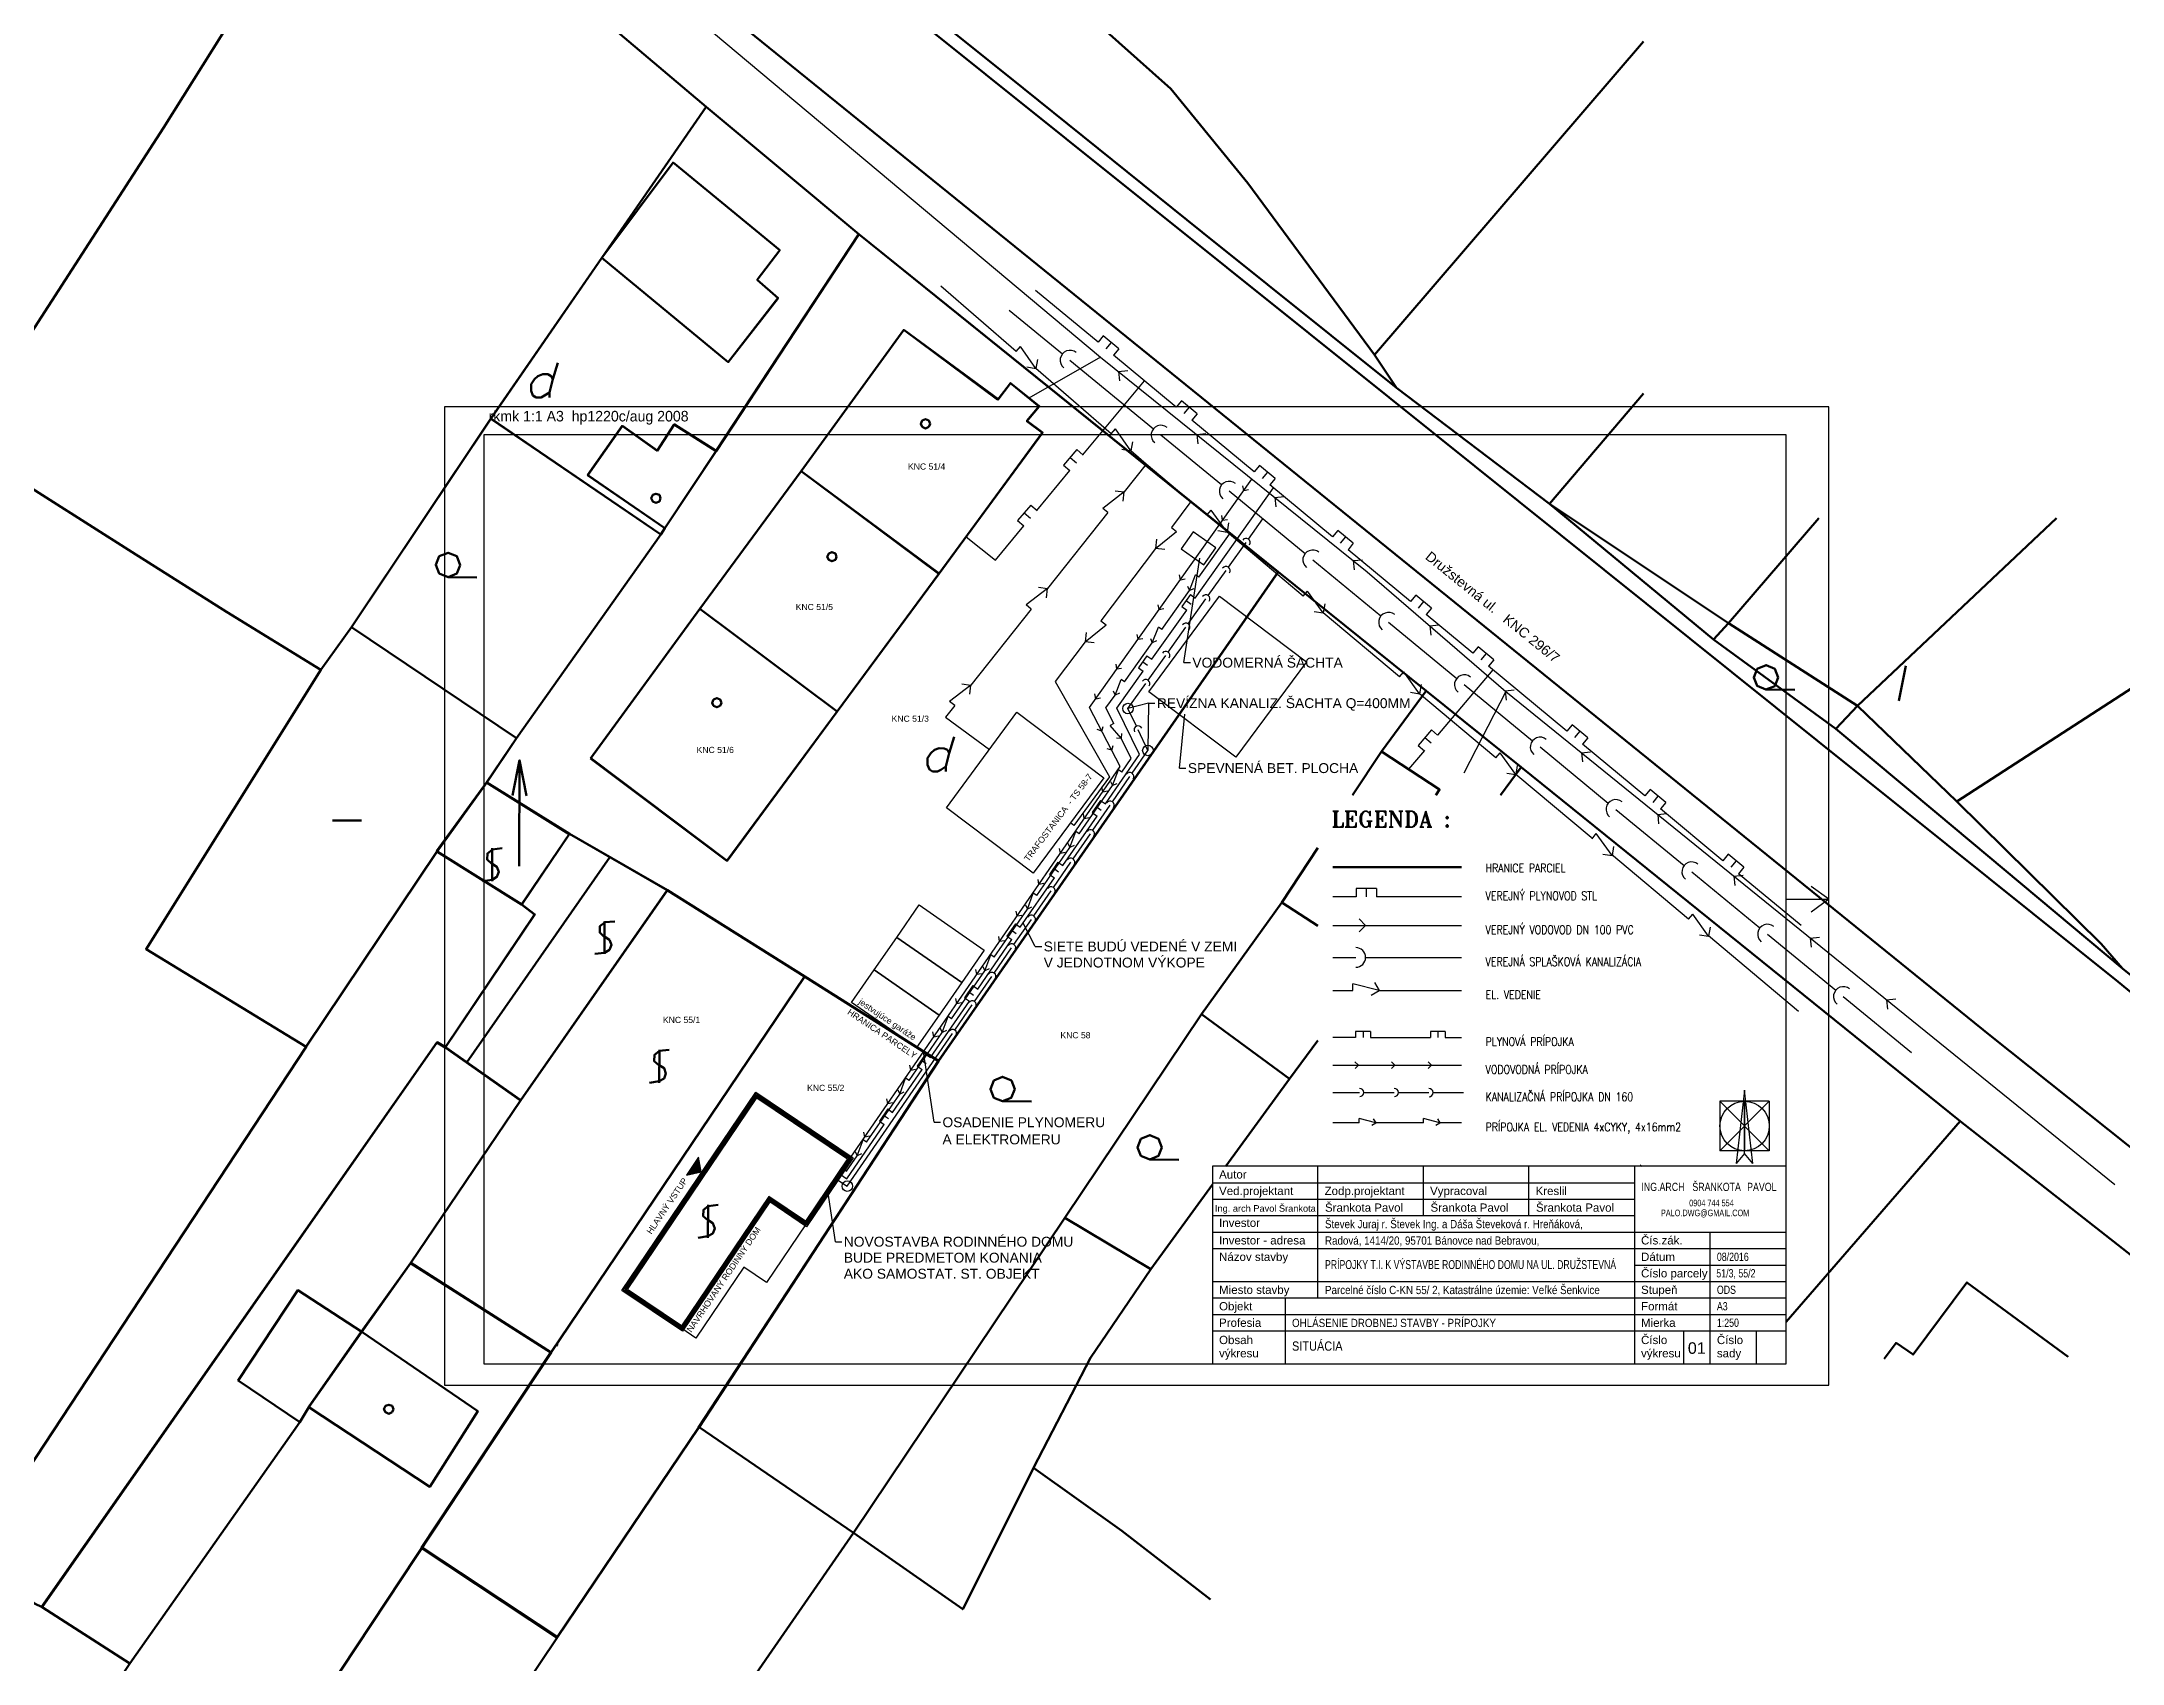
# Model space of a CAD drawing. Header units: millimetres. Extents: x 462666 to 1244237, y 2328025 to 3795663.
# Drawn here: x 992752 to 1150545, y 2376287 to 2499333 of the extents above; entities that cross this region are included whole.
import ezdxf
from ezdxf.enums import TextEntityAlignment as Align
from ezdxf.lldxf.tags import DXFTag

# ---------------------------------------------------------------- set-up
doc = ezdxf.new("R2010")
doc.units = ezdxf.units.MM
for name, color, linetype in [('LEGENDA', 3, 'Continuous'), ('MUR-POH', 64, 'Continuous'), ('MUR_POH', 64, 'Continuous'), ('MUR_REZ', 3, 'Continuous'), ('PLO_LIN', 6, 'Continuous'), ('POP', 7, 'Continuous'), ('RAM_100', 160, 'Continuous'), ('ROZPISKA100', 7, 'Continuous'), ('SO10-PRIPOJKA-VODOVOD', 5, 'Continuous'), ('SO11-PRIPOJKA-SPLASK-KANAL', 25, 'Continuous'), ('SO12-PRIPOJKA-PLYN', 11, 'Continuous'), ('SO13-PRIPOJKA-ELEKTRO-NN', 20, 'Continuous'), ('TXT_50_MIESTN', 7, 'Continuous')]:
    doc.layers.add(name, color=color, linetype=linetype)
doc.layers.add('P', color=250, linetype='Continuous', lineweight=100)
doc.styles.add('ARIAL', font='arial.ttf', dxfattribs={"height": 250})
doc.styles.add('ROMANS', font='arial.ttf', dxfattribs={"width": 0.85})
doc.styles.add('ROMANT', font='romant', dxfattribs={"height": 3})
doc.styles.add('TAB', font='SIMPLEX', dxfattribs={"width": 0.8})
tags = doc.linetypes.add('DASHED', pattern=[0.75, 0.5, -0.25]).pattern_tags.tags
tags[6:7] = [DXFTag(74, 4), DXFTag(75, 0), DXFTag(340, '0'), DXFTag(46, 1.0), DXFTag(50, 0.0), DXFTag(44, 0.0), DXFTag(45, 0.0)]
tags[4:5] = [DXFTag(74, 4), DXFTag(75, 0), DXFTag(340, '0'), DXFTag(46, 1.0), DXFTag(50, 0.0), DXFTag(44, 0.0), DXFTag(45, 0.0)]
doc.linetypes.add('GAS_LINE', pattern='A,12.7,-5.08,["GAS",Standard,S=2.54,R=0,X=-2.54,Y=-1.27],-6.35', length=24.13)

msp = doc.modelspace()

# ---------------------------------------------------------------- texts
at = {"layer": 'LEGENDA', "color": 2, "style": 'ROMANT'}
msp.add_text('LEGENDA :', height=1200, dxfattribs=at).set_placement((1090576.9, 2439738.5))
at = {"layer": 'P', "color": 252, "linetype": 'Continuous', "style": 'TAB', "width": 0.8}
msp.add_text('HRANICE PARCIEL', height=650, dxfattribs=at).set_placement((1102257.4, 2436305.2))
at = {"layer": 'PLO_LIN', "color": 6, "linetype": 'Continuous', "ltscale": 250, "style": 'TAB', "width": 0.8}
msp.add_text('VEREJNÝ PLYNOVOD STL', height=650, dxfattribs=at).set_placement((1102257.4, 2434194.2))
at = {"layer": 'PLO_LIN', "color": 3, "linetype": 'Continuous', "ltscale": 250, "style": 'TAB', "width": 0.8}
msp.add_text('PLYNOVÁ PRÍPOJKA', height=650, dxfattribs=at).set_placement((1102257.4, 2423130.2))
at = {"layer": 'ROZPISKA100'}
for s, height, style, p in [('Autor', 625, 'ARIAL', (1082043.2, 2413072)), ('Ing. arch Pavol Šrankota ', 500, 'ROMANS', (1081730.7, 2410555.8)), ('Ved.projektant', 625, 'ARIAL', (1082043.2, 2411822)), ('Zodp.projektant', 625, 'ARIAL', (1090043.2, 2411822)), ('Šrankota Pavol', 625, 'ROMANS', (1090075.6, 2410555.8)), ('Vypracoval', 625, 'ARIAL', (1098043.2, 2411822)), ('Šrankota Pavol', 625, 'ROMANS', (1098075.6, 2410555.8)), ('Kreslil', 625, 'ARIAL', (1106043.2, 2411822)), ('Šrankota Pavol', 625, 'ROMANS', (1106075.6, 2410555.8)), ('Investor', 625, 'ARIAL', (1082043.2, 2409403.7)), ('Investor - adresa', 625, 'ARIAL', (1082043.2, 2408072)), ('Čís.zák.', 625, 'ARIAL', (1114043.2, 2408072)), ('Názov stavby', 625, 'ARIAL', (1082043.2, 2406822)), ('Číslo parcely', 625, 'ARIAL', (1114043.2, 2405572)), ('Dátum', 625, 'ARIAL', (1114043.2, 2406822)), ('Miesto stavby', 625, 'ARIAL', (1082043.2, 2404322)), ('Stupeň', 625, 'ARIAL', (1114043.2, 2404322)), ('Objekt', 625, 'ARIAL', (1082043.2, 2403072)), ('Formát', 625, 'ARIAL', (1114043.2, 2403072)), ('Profesia', 625, 'ARIAL', (1082043.2, 2401822)), ('Mierka', 625, 'ARIAL', (1114043.2, 2401822)), ('výkresu', 625, 'ARIAL', (1082043.2, 2399507.2)), ('Obsah', 625, 'ARIAL', (1082043.2, 2400513.5)), ('výkresu', 625, 'ARIAL', (1114043.2, 2399507.2)), ('Číslo', 625, 'ARIAL', (1114043.2, 2400513.5)), ('01', 875, 'ROMANS', (1117590.2, 2399774)), ('sady', 625, 'ARIAL', (1119793.2, 2399507.2)), ('Číslo', 625, 'ARIAL', (1119793.2, 2400513.5))]:
    msp.add_text(s, height=height, dxfattribs=dict(at, style=style)).set_placement(p)
at = {"layer": 'ROZPISKA100', "style": 'ROMANS'}
for s, height, width, p in [('Števek Juraj r. Števek Ing. a Dáša Števeková r. Hreňáková, ', 625, 0.85, (1090075.6, 2409305.8)), ('Radová, 1414/20, 95701 Bánovce nad Bebravou,', 625, 0.85, (1090075.6, 2408055.8)), ('PRÍPOJKY T.I. K VÝSTAVBE RODINNÉHO DOMU NA UL. DRUŽSTEVNÁ', 675, 0.7, (1090075.6, 2406206.6)), ('Parcelné číslo C-KN 55/ 2, Katastrálne územie:^JVeľké Šenkvice', 625, 0.85, (1090075.6, 2404305.8)), ('OHLÁSENIE DROBNEJ STAVBY - PRÍPOJKY', 625, 0.85, (1087575.6, 2401805.8)), ('SITUÁCIA', 700, 0.85, (1087575.6, 2400013.2))]:
    msp.add_text(s, height=height, dxfattribs=dict(at, width=width)).set_placement(p)
at = {"layer": 'ROZPISKA100', "width": 0.8}
for tag, p, s in [('ING.ARCH', (1114069.8, 2412128), 'KRESLIL'), ('ŠRANKOTA', (1117936.4, 2412128), 'KRESLIL'), ('PAVOL', (1122086.5, 2412128), 'KRESLIL'), ('08/2016', (1119793.2, 2406822), 'DÁTUM'), ('51/3, 55/2', (1119748.8, 2405572), 'ARCH.ČÍSLO'), ('ODS', (1119793.2, 2404322), 'STUPEŇ'), ('A3', (1119793.2, 2403072), 'FORMÁT'), ('1:250', (1119793.2, 2401822), 'MIERKA')]:
    msp.add_attdef(tag, p, s, height=625, dxfattribs=at)
for tag, p in [('0904 744 554', (1119382.3, 2411216.8)), ('PALO.DWG@GMAIL.COM', (1118902, 2410466.3))]:
    msp.add_attdef(tag, text='KRESLIL', height=500, dxfattribs=at).set_placement(p, align=Align.MIDDLE_CENTER)
at = {"layer": 'SO10-PRIPOJKA-VODOVOD', "style": 'TAB', "width": 0.8}
msp.add_text('VEREJNÝ VODOVOD DN 100 PVC', height=650, dxfattribs=at).set_placement((1102257.4, 2431624.8))
at = {"layer": 'SO10-PRIPOJKA-VODOVOD', "color": 3, "style": 'TAB', "width": 0.8}
msp.add_text('VODOVODNÁ PRÍPOJKA', height=650, dxfattribs=at).set_placement((1102257.4, 2421023.4))
at = {"layer": 'SO11-PRIPOJKA-SPLASK-KANAL', "style": 'TAB', "width": 0.8}
msp.add_text('VEREJNÁ SPLAŠKOVÁ KANALIZÁCIA', height=650, dxfattribs=at).set_placement((1102257.4, 2429195.7))
at = {"layer": 'SO11-PRIPOJKA-SPLASK-KANAL', "color": 3, "style": 'TAB', "width": 0.8}
msp.add_text('KANALIZAČNÁ PRÍPOJKA DN 160', height=650, dxfattribs=at).set_placement((1102257.4, 2418944.7))
at = {"layer": 'SO12-PRIPOJKA-PLYN', "style": 'ARIAL'}
for s, p in [('VODOMERNÁ ŠACHTA', (1080017.5, 2451840.1)), ('REVÍZNA KANALIZ. ŠACHTA Q=400MM', (1077323.7, 2448765.6)), ('SPEVNENÁ BET. PLOCHA', (1079673.9, 2443837.7)), ('V JEDNOTNOM VÝKOPE', (1068744, 2429085.6)), ('SIETE BUDÚ VEDENÉ V ZEMI', (1068744, 2430305.7)), ('OSADENIE PLYNOMERU', (1061067.5, 2416968)), ('A ELEKTROMERU', (1061067.5, 2415667.1)), ('NOVOSTAVBA RODINNÉHO DOMU', (1053584.2, 2407905.7)), ('BUDE PREDMETOM KONANIA', (1053584.2, 2406694.6)), ('AKO SAMOSTAT. ST. OBJEKT', (1053584.2, 2405474.5))]:
    msp.add_text(s, height=750, dxfattribs=at).set_placement(p)
at = {"layer": 'SO13-PRIPOJKA-ELEKTRO-NN', "style": 'TAB', "width": 0.8}
msp.add_text('EL. VEDENIE', height=650, dxfattribs=at).set_placement((1102257.4, 2426696.4))
at = {"layer": 'SO13-PRIPOJKA-ELEKTRO-NN', "color": 3, "style": 'TAB', "width": 0.8}
msp.add_text('PRÍPOJKA EL. VEDENIA 4xCYKY, 4x16mm2', height=650, dxfattribs=at).set_placement((1102257.4, 2416655.7))
at = {"layer": 'TXT_50_MIESTN', "style": 'ARIAL'}
for s, p in [('KNC 51/4', (1058452.7, 2466858.5)), ('KNC 51/5', (1049937.9, 2456203.1)), ('KNC 51/3', (1057211.8, 2447728.7)), ('KNC 51/6', (1042424.3, 2445358.7)), ('KNC 55/1', (1039869.1, 2424876.5)), ('KNC 58', (1070011, 2423713.1)), ('KNC 55/2', (1050803, 2419718))]:
    msp.add_text(s, height=466.67, dxfattribs=at).set_placement(p)
for s, height, rotation, p in [('Družstevná ul.   KNC 296/7', 750, 321, (1097622.1, 2460135.3)), ('TRAFOSTANICA  - TS 58-7', 466.667, 53, (1067591.3, 2437083.3)), ('HLAVNÝ VSTUP', 466.667, 56, (1038987.2, 2408806.3)), ('NAVRHOVANÝ RODINNÝ DOM', 466.667, 56, (1042025.4, 2401359.5))]:
    msp.add_text(s, height=height, rotation=rotation, dxfattribs=at).set_placement(p)
at = {"layer": 'TXT_50_MIESTN', "char_height": 466.667, "attachment_point": 5, "rotation": 326, "style": 'ARIAL'}
for s, insert in [('{HRANICA PARCELY}', (1056489.5, 2424056.1)), ('{jestvujúce garáže}', (1056854.6, 2425085.3))]:
    msp.add_mtext(s, dxfattribs=dict(at, insert=insert))

# ---------------------------------------------------------------- blocks, each defined once
blk = doc.blocks.new('Z_RAM_A_3_hp 1220')
at = {"layer": 'POP', "linetype": 'Continuous'}
blk.add_lwpolyline([(-288.5, -408), (-6.5, -408), (-6.5, -13), (-288.5, -13)], close=True, dxfattribs=at)
at = {"layer": 'RAM_100', "linetype": 'Continuous'}
for p, q in [((-147.5, 0), (-151.4, -5.38)), ((-147.5, -13), (-147.5, 0)), ((-147.5, 0), (-143.6, -5.38))]:
    blk.add_line(p, q, dxfattribs=at)
for points in [[(-297, -420), (0, -420), (0, 0), (-297, 0)], [(-288.5, -13), (-288.5, -408), (-6.5, -408), (-6.5, -13)]]:
    blk.add_lwpolyline(points, close=True, dxfattribs=at)
blk.add_text('rkmk 1:1 A3  hp1220c/aug 2008', height=3.2, rotation=90, dxfattribs=at).set_placement((-292.52, -406.58))

# ---------------------------------------------------------------- hatches: boundary and pattern name
at = {"layer": 'MUR-POH'}
msp.add_hatch(color=252, dxfattribs=at).paths.add_polyline_path([(1042771, 2413573), (1042575.9, 2414691.3), (1041661, 2413335)])

# ---------------------------------------------------------------- linework, layer by layer
at = {"layer": 'MUR-POH', "linetype": 'DASHED', "ltscale": 0.01}
for p, q in [((1079377.9, 2452216.3), (1080579.3, 2460145.2)), ((1076684.1, 2449141.8), (1076644.3, 2445555.9)), ((1079034.3, 2444213.9), (1079445, 2448302.6)), ((1068104.4, 2430681.9), (1067179.3, 2432438.5)), ((1060427.9, 2417344.2), (1059621.9, 2422698)), ((1052944.5, 2408281.9), (1052365.5, 2412136.9))]:
    msp.add_line(p, q, dxfattribs=at)
at = {"layer": 'MUR-POH', "ltscale": 0.01}
for p, q in [((1121893, 2419781.2), (1121268, 2414205.7)), ((1122518, 2414205.7), (1121893, 2419781.2)), ((1123768, 2418935.4), (1120018, 2415185.4)), ((1120018, 2418935.4), (1123768, 2415185.4)), ((1120018, 2418935.4), (1120018, 2415185.4)), ((1123768, 2418935.4), (1120018, 2418935.4)), ((1121893, 2418935.4), (1121893, 2415185.4)), ((1121893, 2414978.8), (1121893, 2418935.4)), ((1123768, 2418935.4), (1123768, 2415185.4)), ((1123768, 2415185.4), (1120018, 2415185.4)), ((1121893, 2414978.8), (1121268, 2414205.7)), ((1122518, 2414205.7), (1121893, 2414978.8))]:
    msp.add_line(p, q, dxfattribs=at)
at = {"layer": 'MUR-POH', "linetype": 'DASHED', "ltscale": 0.01, "flags": 128}
for points in [[(1079377.9, 2452216.3), (1079869.3, 2452216.3)], [(1076684.1, 2449141.8), (1075135.3, 2448731.9)], [(1076684.1, 2449141.8), (1077175.5, 2449141.8)], [(1079034.3, 2444213.9), (1079525.7, 2444213.9)], [(1068104.4, 2430681.9), (1068595.9, 2430681.9)], [(1060427.9, 2417344.2), (1060919.3, 2417344.2)], [(1052944.5, 2408281.9), (1053436, 2408281.9)]]:
    msp.add_lwpolyline(points, dxfattribs=at)
at = {"layer": 'MUR-POH', "color": 252, "flags": 128}
msp.add_lwpolyline([(1042575.9, 2414691.3), (1041661, 2413335), (1042771, 2413573)], close=True, dxfattribs=at)
at = {"layer": 'MUR-POH', "color": 252}
msp.add_lwpolyline([(1050719.2, 2409628.7), (1047727.5, 2405193.3), (1046001.7, 2406357.4), (1042370.8, 2400974.4), (1041306.3, 2401692.4), (1047928.9, 2411510.8)], close=True, dxfattribs=at)
at = {"layer": 'MUR-POH', "ltscale": 0.01}
msp.add_circle((1121893, 2417060.4), 1875, dxfattribs=at)
at = {"layer": 'MUR_REZ', "flags": 128}
msp.add_lwpolyline([(1080081.2, 2462133.3), (1079172, 2460853.4), (1080890.7, 2459632.4), (1081799.9, 2460912.3)], close=True, dxfattribs=at)
at = {"layer": 'MUR_REZ'}
for points in [[(1054283.9, 2414643.6), (1050759.9, 2409419.2), (1047969.6, 2411301.3), (1041347, 2401482.9), (1036760.6, 2404576.5), (1046907.2, 2419619.3)], [(1054179.1, 2414623.3), (1050739.6, 2409523.9), (1047949.2, 2411406), (1041326.7, 2401587.7), (1036865.4, 2404596.8), (1046927.5, 2419514.5)], [(1054074.4, 2414602.9), (1050719.2, 2409628.7), (1047928.9, 2411510.8), (1041306.3, 2401692.4), (1036970.1, 2404617.2), (1046947.9, 2419409.8)], [(1053969.6, 2414582.5), (1050698.8, 2409733.4), (1047908.5, 2411615.5), (1041285.9, 2401797.2), (1037074.9, 2404637.5), (1046968.2, 2419305)], [(1053864.9, 2414562.2), (1050678.5, 2409838.2), (1047888.2, 2411720.3), (1041265.6, 2401901.9), (1037179.6, 2404657.9), (1046988.6, 2419200.3)]]:
    msp.add_lwpolyline(points, close=True, dxfattribs=at)
at = {"layer": 'P', "color": 2, "linetype": 'Continuous'}
for p, q in [((1043908, 2468262.4), (1054723.1, 2484713.8)), ((1054723.1, 2484713.8), (1043908, 2468262.4)), ((1086533.6, 2459088.5), (1054723, 2484713.8)), ((1054723, 2484713.8), (1086533.6, 2459088.5)), ((1026807.9, 2470728.5), (1035233.4, 2482931.4)), ((1035233.4, 2482931.4), (1026807.9, 2470728.5)), ((1044808.9, 2475017.7), (1035233.4, 2482931.4)), ((1035233.4, 2482931.4), (1044808.9, 2475017.7)), ((1048590.1, 2479871.1), (1044808.9, 2475017.7)), ((1044808.9, 2475017.7), (1048590.1, 2479871.1)), ((1050345.5, 2466733.4), (1058134.8, 2477457.6)), ((1058134.8, 2477457.6), (1050345.5, 2466733.4)), ((1058134.8, 2477457.6), (1065277.6, 2472166.1)), ((1065277.6, 2472166.1), (1058134.8, 2477457.6)), ((1065277.6, 2472166.1), (1066227.7, 2473421.1)), ((1066227.7, 2473421.1), (1065277.6, 2472166.1)), ((1066227.7, 2473421.1), (1068405, 2471652)), ((1068405, 2471652), (1066227.7, 2473421.1)), ((1068405, 2471652), (1067455.5, 2470545.1)), ((1067455.5, 2470545.1), (1068405, 2471652)), ((1016254.8, 2454905.6), (1026807.9, 2470728.5)), ((1026807.9, 2470728.5), (1016254.8, 2454905.6)), ((1039712.7, 2461929.5), (1026807.9, 2470728.5)), ((1026807.9, 2470728.5), (1039712.7, 2461929.5)), ((1034158.9, 2466436.1), (1036787, 2470183.5)), ((1036787, 2470183.5), (1034158.9, 2466436.1)), ((1036787, 2470183.5), (1039426.6, 2468282.7)), ((1039426.6, 2468282.7), (1036787, 2470183.5)), ((1039426.6, 2468282.7), (1040731.9, 2470276.8)), ((1040731.9, 2470276.8), (1039426.6, 2468282.7)), ((1040731.9, 2470276.8), (1043908, 2468262.4)), ((1043908, 2468262.4), (1040731.9, 2470276.8)), ((1068655.2, 2469650.8), (1060792, 2458945.4)), ((1060792, 2458945.4), (1068655.2, 2469650.8)), ((1067455.5, 2470545.1), (1068655.2, 2469650.8)), ((1068655.2, 2469650.8), (1067455.5, 2470545.1)), ((1040011.3, 2462428.1), (1043908, 2468262.4)), ((1043908, 2468262.4), (1040011.3, 2462428.1)), ((1040011.3, 2462428.1), (1034158.9, 2466436.1)), ((1034158.9, 2466436.1), (1040011.3, 2462428.1)), ((1042668.7, 2456286.5), (1050345.5, 2466733.4)), ((1050345.5, 2466733.4), (1042668.7, 2456286.5)), ((1050345.5, 2466733.4), (1060792, 2458945.4)), ((1060792, 2458945.4), (1050345.5, 2466733.4)), ((1050345.6, 2466733.4), (1060792.1, 2458945.4)), ((1060792.1, 2458945.4), (1050345.6, 2466733.4)), ((1028754, 2446478.8), (1039712.7, 2461929.5)), ((1039712.7, 2461929.5), (1028754, 2446478.8)), ((1039712.7, 2461929.5), (1040011.3, 2462428.1)), ((1040011.3, 2462428.1), (1039712.7, 2461929.5)), ((1060792, 2458945.4), (1053078.1, 2448498.7)), ((1053078.1, 2448498.7), (1060792, 2458945.4)), ((1060754.8, 2421982.3), (1086533.6, 2459088.5)), ((1086533.6, 2459088.5), (1060754.8, 2421982.3)), ((1060754.8, 2421982.2), (1086533.7, 2459088.5)), ((1086533.7, 2459088.5), (1060754.8, 2421982.2)), ((1034376.7, 2444953.4), (1042668.7, 2456286.5)), ((1042668.7, 2456286.5), (1034376.7, 2444953.4)), ((1042668.7, 2456286.5), (1053078.1, 2448498.7)), ((1053078.1, 2448498.7), (1042668.7, 2456286.5)), ((1042668.8, 2456286.4), (1053078.2, 2448498.6)), ((1053078.2, 2448498.6), (1042668.8, 2456286.4)), ((1016254.8, 2454905.6), (1028754, 2446478.8)), ((1028754, 2446478.8), (1016254.8, 2454905.6)), ((1053078.1, 2448498.7), (1044712, 2437165.9)), ((1044712, 2437165.9), (1053078.1, 2448498.7)), ((1026498, 2443118.5), (1028754, 2446478.8)), ((1028754, 2446478.8), (1026498, 2443118.5)), ((1028760.5, 2446474.4), (1026498, 2443118.6)), ((1034376.7, 2444953.4), (1044712, 2437165.9)), ((1026498, 2443118.6), (1022704.9, 2437902.3)), ((1022715.2, 2437894.8), (1026498, 2443118.5)), ((1026498, 2443118.5), (1022715.2, 2437894.8)), ((1032776.7, 2439219.8), (1026498, 2443118.6)), ((1026498, 2443118.6), (1032776.7, 2439219.8)), ((1026498, 2443118.6), (1032769.1, 2439207.6)), ((1012796.3, 2423069.1), (1022715.2, 2437894.8)), ((1022715.2, 2437894.8), (1012796.3, 2423069.1)), ((1029141.4, 2433865.8), (1022715.1, 2437894.9)), ((1022715.1, 2437894.9), (1029141.4, 2433865.8)), ((1029141.4, 2433865.8), (1032776.7, 2439219.8)), ((1032776.7, 2439219.8), (1029141.4, 2433865.8)), ((1032776.7, 2439219.8), (1040202, 2434945.5)), ((1040202, 2434945.5), (1032776.7, 2439219.8)), ((1035852.2, 2437449.4), (1024973.6, 2421856.5)), ((1029074.3, 2418995.6), (1040202, 2434945.5)), ((1040202, 2434945.5), (1029074.3, 2418995.6)), ((1050598.4, 2428398.5), (1040202, 2434945.5)), ((1030138, 2433102.1), (1029141.4, 2433865.8)), ((1029141.4, 2433865.8), (1030138, 2433102.1)), ((1023351.7, 2423021.5), (1030138, 2433102.1)), ((1030138, 2433102.1), (1023351.7, 2423021.5)), ((1031358.4, 2399874), (1050598.4, 2428398.5)), ((1050598.4, 2428398.5), (1031358.4, 2399874)), ((992752.3, 2380566.6), (1022723.7, 2423394.7)), ((1022723.7, 2423394.7), (992752.3, 2380566.6)), ((992752.4, 2380566.5), (1022723.8, 2423394.6)), ((1022723.8, 2423394.6), (992752.4, 2380566.5)), ((1022723.7, 2423394.7), (1023351.7, 2423021.5)), ((1023351.7, 2423021.5), (1022723.7, 2423394.7)), ((1029074.3, 2418995.6), (1023351.7, 2423021.5)), ((1023351.7, 2423021.5), (1029074.3, 2418995.6)), ((1020722.3, 2406662.8), (1029074.3, 2418995.6)), ((1029074.3, 2418995.6), (1020722.3, 2406662.8)), ((1016994.9, 2401438.8), (1020722.3, 2406662.8)), ((1020722.3, 2406662.8), (1016994.9, 2401438.8)), ((1020722.3, 2406662.8), (1031358.4, 2399874)), ((1031358.4, 2399874), (1020722.3, 2406662.8)), ((1012987.6, 2395716.1), (1016994.9, 2401438.8)), ((1016994.9, 2401438.8), (1012987.6, 2395716.1)), ((1021550.6, 2385047.7), (1031358.4, 2399874)), ((1031358.4, 2399874), (1021550.6, 2385047.7)), ((1042573.6, 2394193.7), (1031834.9, 2378260.5)), ((1031834.9, 2378260.5), (1042573.6, 2394193.7))]:
    msp.add_line(p, q, dxfattribs=at)
at = {"layer": 'P', "color": 252, "linetype": 'Continuous'}
for points in [[(1161213.7, 2399389.8), (1138250.6, 2417422.6), (1104954.2, 2444285.6), (1097738.2, 2450066.2), (1086534.3, 2459101.6), (1054721.7, 2484730.1), (1043148, 2494381.2), (1016904.7, 2516599.5), (1008354.4, 2523744.2), (991758.4, 2538552.7), (975218.1, 2553342.3)], [(1001012.9, 2553236), (1006964.9, 2547870.1), (1015735.5, 2539961.4), (1033537.6, 2524273.2), (1043421.7, 2515615.4), (1052508.1, 2507593.8), (1067199.5, 2495789.5), (1080759.3, 2484864.7), (1095506.6, 2473060.2), (1107102.4, 2464265.2), (1119548.1, 2453977.7), (1128807.2, 2447202.3), (1136467.2, 2440787.1), (1150544.5, 2429004), (1161303.3, 2420342.6), (1162991.2, 2418958.4), (1174362.7, 2409922.3), (1187459.3, 2399501.9), (1199722.9, 2390201.6), (1200520.7, 2389584.1), (1208739, 2383166.6), (1220317.8, 2374762.4), (1230207.5, 2367463.3), (1243791.6, 2357934.2), (1244237, 2357616)], [(1043421.7, 2515615.4), (1033537.6, 2524273.2), (1015735.5, 2539961.4), (1018747.8, 2543820.1), (1028396.6, 2536782.5), (1038678.2, 2529742.3), (1048007.6, 2521961.6), (1056963.7, 2513940.4), (1067740.6, 2505148.8), (1072339.6, 2501128.4), (1074453.6, 2499258.6), (1078384.7, 2495743.4), (1084217.8, 2488591.3), (1093841.9, 2475561), (1095506.6, 2473060.2), (1080759.3, 2484864.7), (1067199.5, 2495789.5), (1052508.1, 2507593.8), (1043421.7, 2515615.4)], [(1006772.7, 2456061.7), (999607.4, 2460595.1), (986539.3, 2468893.8), (1001992.1, 2492801.3), (1016904.7, 2516599.5), (1043148, 2494381.2), (1035228.3, 2482930.7), (1026821.5, 2470719.1), (1016259.6, 2454905.9), (1013938.4, 2451658.5), (1006772.7, 2456061.7)], [(1114240.9, 2499332.9), (1093841.9, 2475561), (1084217.8, 2488591.3)], [(1093841.9, 2475561), (1114240.9, 2499332.9)], [(1026821.5, 2470719.1), (1035228.3, 2482930.7), (1043148, 2494381.2), (1054721.7, 2484730.1), (1043915.2, 2468285.1), (1040741, 2470289.5), (1039430, 2468303.6), (1036813.5, 2470175.5), (1034174, 2466445.5), (1040019.9, 2462420), (1039720.1, 2461937.3), (1026821.5, 2470719.1)], [(1035228.3, 2482930.7), (1044817.7, 2475018.6), (1048597.2, 2479879.2), (1047020.9, 2481262.9), (1048723.8, 2483507.8), (1040636.7, 2490148.2), (1035228.3, 2482930.7)], [(1040636.7, 2490148.2), (1048723.8, 2483507.8), (1047020.9, 2481262.9), (1048597.2, 2479879.2), (1044817.7, 2475018.6), (1035228.3, 2482930.7), (1040636.7, 2490148.2)], [(1060772.3, 2422003.9), (1050618.4, 2428410.8), (1040223.1, 2434949), (1032796.2, 2439222.9), (1026503.1, 2443120), (1028768.9, 2446479.3), (1039720.1, 2461937.3), (1040019.9, 2462420), (1043915.2, 2468285.1), (1054721.7, 2484730.1), (1086534.3, 2459101.6), (1060772.3, 2422003.9)], [(1053083.4, 2448500.8), (1060813, 2458965.6), (1068655.2, 2469672), (1067467.8, 2470551.6), (1068403, 2471683), (1066232.6, 2473422.8), (1065278.4, 2472198.4), (1058134.8, 2477457.6), (1050348.4, 2466751), (1042674.7, 2456304.5), (1034401.8, 2444967.2), (1044736.2, 2437182.3), (1053083.4, 2448500.8)], [(1050348.4, 2466751), (1058134.8, 2477457.6), (1065278.4, 2472198.4), (1066232.6, 2473422.8), (1068403, 2471683), (1067467.8, 2470551.6), (1068655.2, 2469672), (1060813, 2458965.6), (1050348.4, 2466751)], [(1031523.9, 2473714.8), (1031901.3, 2474960.2)], [(1114240.9, 2472646.6), (1107102.4, 2464265.2), (1095506.6, 2473060.2), (1093841.9, 2475561)], [(1031257.7, 2472338.6), (1031259.2, 2472710.9), (1031523.9, 2473714.8), (1031394.6, 2473957.3), (1031134.6, 2474088.6), (1030762.4, 2474090.1), (1030389.6, 2473961.4), (1030128.1, 2473720.5), (1029884.6, 2473349.3), (1029882.5, 2472846.8), (1030011.3, 2472474.1), (1030252.7, 2472342.8), (1030643.5, 2472341.2), (1030886, 2472470.5), (1031259.2, 2472710.9)], [(1127514.9, 2463180.2), (1120669.9, 2455220), (1107102.4, 2464265.2), (1114240.9, 2472646.6)], [(1039720.1, 2461937.3), (1028768.9, 2446479.3), (1016259.6, 2454905.9), (1026821.5, 2470719.1), (1039720.1, 2461937.3)], [(1034174, 2466445.5), (1036813.5, 2470175.5), (1039430, 2468303.6), (1040741, 2470289.5), (1043915.2, 2468285.1), (1040019.9, 2462420), (1034174, 2466445.5)], [(1060134.1, 2470339.9), (1060023.4, 2470582.3), (1059781.8, 2470676.4), (1059539.5, 2470584.3), (1059426.8, 2470342.8), (1059537.5, 2470100.4), (1059779, 2469987.7), (1060021.4, 2470098.4), (1060134.1, 2470339.9)], [(1060813, 2458965.6), (1053083.4, 2448500.8), (1042674.7, 2456304.5), (1050348.4, 2466751), (1060813, 2458965.6)], [(1039694.3, 2464691.9), (1039602.2, 2464934.2), (1039342, 2465028.3), (1039099.7, 2464936.3), (1038987.1, 2464694.8), (1039097.6, 2464433.8), (1039339.2, 2464339.7), (1039600.1, 2464431.7), (1039694.3, 2464691.9)], [(1137978.3, 2441674.2), (1148933, 2430871.7), (1150544.5, 2429004), (1136467.2, 2440787.1), (1128807.2, 2447202.3), (1119548.1, 2453977.7), (1107102.4, 2464265.2), (1120669.9, 2455220), (1130452.1, 2448944.9), (1137978.3, 2441674.2)], [(1145543, 2463180.2), (1130452.1, 2448944.9), (1120669.9, 2455220), (1127514.9, 2463180.2)], [(1166455.2, 2460149.4), (1162461.6, 2457541.7), (1137978.3, 2441674.2), (1130452.1, 2448944.9), (1145543, 2463180.2)], [(1024505.2, 2459617.8), (1024247.4, 2460288.9), (1023578.5, 2460552.2), (1022907.4, 2460294.4), (1022644.1, 2459625.5), (1022902, 2458973), (1023570.8, 2458691.1), (1024242, 2458967.5), (1024505.2, 2459617.8)], [(1053038.8, 2460244.6), (1052946.7, 2460487), (1052686.6, 2460599.7), (1052444.2, 2460489), (1052331.6, 2460247.6), (1052442.2, 2460005.1), (1052683.8, 2459911.1), (1052944.7, 2460003.1), (1053038.8, 2460244.6)], [(1023570.8, 2458691.1), (1025766.9, 2458682)], [(1089537.9, 2438162.1), (1086803.1, 2434012.5), (1080700.9, 2425532.4), (1070345.2, 2410090.5), (1054315.5, 2386185.3), (1042623.5, 2394217.7), (1060772.3, 2422003.9), (1086534.3, 2459101.6), (1097738.2, 2450066.2), (1094350.6, 2445464.6)], [(1053083.4, 2448500.8), (1044736.2, 2437182.3), (1034401.8, 2444967.2), (1042674.7, 2456304.5), (1053083.4, 2448500.8)], [(1012815.6, 2423076.3), (1000674.4, 2430477.8), (1013938.4, 2451658.5), (1016259.6, 2454905.9), (1028768.9, 2446479.3), (1026503.1, 2443120), (1022740.6, 2437887.2), (1012815.6, 2423076.3)], [(1124430.9, 2451091.4), (1124191.7, 2451743.8), (1123522.8, 2452025.7), (1122851.7, 2451749.3), (1122588.5, 2451099), (1122846.3, 2450446.6), (1123515.2, 2450164.7), (1124186.3, 2450441.1), (1124430.9, 2451091.4)], [(1133580.3, 2449304.3), (1134131.1, 2451982)], [(1044320.3, 2449169.7), (1044209.6, 2449412.1), (1043968.2, 2449524.7), (1043707.2, 2449414.1), (1043613.1, 2449172.6), (1043705.2, 2448930.3), (1043965.3, 2448836.1), (1044207.7, 2448928.2), (1044320.3, 2449169.7)], [(1092172.8, 2442160.1), (1094350.6, 2445464.6), (1097738.2, 2450066.2), (1104954.2, 2444285.6), (1103374.1, 2442160.1)], [(1123515.2, 2450164.7), (1125692.7, 2450155.7)], [(1061566.3, 2445338.3), (1061962.2, 2446583.6)], [(1028453.1, 2442125.6), (1029003.9, 2444803.3)], [(1028970.8, 2436763.4), (1029003.9, 2444803.3), (1029532.6, 2442121.1)], [(1061318.6, 2443962.1), (1061320.2, 2444334.3), (1061566.3, 2445338.3), (1061437.1, 2445599.4), (1061195.6, 2445712.1), (1060823.4, 2445713.6), (1060450.7, 2445603.5), (1060189, 2445344), (1059927, 2444972.8), (1059924.9, 2444470.3), (1060072.2, 2444097.5), (1060313.6, 2443966.2), (1060685.9, 2443964.7), (1060947, 2444093.9), (1061320.2, 2444334.3)], [(1094350.6, 2445464.6), (1092172.8, 2442160.1)], [(1103374.1, 2442160.1), (1104954.2, 2444285.6), (1138250.6, 2417422.6), (1125043.2, 2402197)], [(1022740.6, 2437887.2), (1026503.1, 2443120), (1032796.2, 2439222.9), (1029163.5, 2433859.3), (1022740.6, 2437887.2)], [(1014822, 2440246.2), (1017018.1, 2440237.1)], [(1029102.3, 2419007.8), (1023386.6, 2423032.7), (1030165.4, 2433110.7), (1029163.5, 2433859.3), (1032796.2, 2439222.9), (1040223.1, 2434949), (1029102.3, 2419007.8)], [(1026928.7, 2438018.8), (1026555.3, 2437741.2), (1026534.8, 2437276), (1026887, 2436939.5)], [(1026918.9, 2435636.6), (1026929.2, 2438130.4)], [(1027673.6, 2438127.4), (1026928.8, 2438037.4)], [(1080700.9, 2425532.4), (1086803.1, 2434012.5), (1089537.9, 2438162.1)], [(1022755.4, 2423407.6), (992782.2, 2380557.8), (992225, 2380820.6), (986989, 2383838.6), (1012815.6, 2423076.3), (1022740.6, 2437887.2), (1029163.5, 2433859.3), (1030165.4, 2433110.7), (1023386.6, 2423032.7), (1022755.4, 2423407.6)], [(1026919.3, 2435748.3), (1027273.8, 2435951.5), (1027424.3, 2436341.7), (1027277, 2436733.2), (1026924.2, 2436939.3)], [(1090674, 2436696.9), (1100439.4, 2436696.9)], [(1031387.1, 2399884.6), (1020750.9, 2406684.3), (1029102.3, 2419007.8), (1040223.1, 2434949), (1050618.4, 2428410.8), (1031387.1, 2399884.6)], [(1026174.4, 2435639.7), (1026919.3, 2435748.3)], [(1035467.1, 2432493.3), (1035093.7, 2432215.6), (1035073.1, 2431731.8), (1035406.8, 2431414.1)], [(1035438.7, 2430111.2), (1035448.9, 2432586.4)], [(1036211.9, 2432583.3), (1035448.6, 2432512)], [(1034712.8, 2430114.2), (1035439, 2430204.2)], [(1035439, 2430204.2), (1035812.2, 2430426), (1035962.7, 2430816.2), (1035815.3, 2431189.1), (1035462.6, 2431413.8)], [(1060772.3, 2422003.9), (1042623.5, 2394217.7), (1031875, 2378275), (1021592.4, 2385073.2), (1031387.1, 2399884.6), (1050618.4, 2428410.8), (1060772.3, 2422003.9)], [(1081543.2, 2412611.3), (1076880.3, 2406192.4), (1070345.2, 2410090.5), (1080700.9, 2425532.4)], [(1080700.9, 2425532.4), (1087380.8, 2420647.3), (1082558.9, 2414009.5)], [(1089537.9, 2423548.8), (1087380.8, 2420647.3), (1080700.9, 2425532.4)], [(1020750.9, 2406684.3), (1017025.7, 2401451.3), (1013019.3, 2395717), (1012326, 2394584.5), (999446, 2376287), (992782.2, 2380557.8), (1022755.4, 2423407.6), (1023386.6, 2423032.7), (1029102.3, 2419007.8), (1020750.9, 2406684.3)], [(1039595.8, 2422742.6), (1039222.4, 2422446.4), (1039201.8, 2421981.2), (1039554.1, 2421663.3)], [(1039585.9, 2420341.8), (1039596.2, 2422835.6)], [(1040340.6, 2422832.6), (1039595.9, 2422761.2)], [(1082558.9, 2414009.5), (1087380.8, 2420647.3), (1089537.9, 2423548.8)], [(1039586.4, 2420453.5), (1039959.4, 2420656.6), (1040091.3, 2421046.9), (1039962.7, 2421438.3), (1039591.4, 2421663.2)], [(1066551.6, 2419858.4), (1066293.7, 2420510.9), (1065624.9, 2420792.8), (1064972.3, 2420516.3), (1064709.1, 2419866), (1064966.9, 2419194.9), (1065617.2, 2418931.7), (1066288.3, 2419189.5), (1066551.6, 2419858.4)], [(1038841.5, 2420344.9), (1039586.4, 2420453.5)], [(1065617.2, 2418931.7), (1067813.3, 2418922.7)], [(1125043.2, 2402197), (1138250.6, 2417422.6), (1161213.7, 2399389.8)], [(1077700, 2415420.2), (1077460.8, 2416091.2), (1076792, 2416373.1), (1076120.9, 2416096.7), (1075857.5, 2415427.8), (1076115.5, 2414794), (1076784.3, 2414512), (1077455.5, 2414788.4), (1077700, 2415420.2)], [(1076784.3, 2414512), (1078980.4, 2414503)], [(1114052.1, 2414085), (1113996.8, 2414009.5)], [(1043278.3, 2408582.9), (1043288.6, 2411076.7)], [(1044051.6, 2411073.6), (1043288.2, 2410983.7)], [(1081403.9, 2381127.1), (1074676.8, 2386343.3), (1067959.2, 2391116.9), (1072292.9, 2399474.1), (1076880.3, 2406192.4), (1081543.2, 2412611.3)], [(1043306.7, 2410965), (1042933.4, 2410687.4), (1042912.8, 2410222.2), (1043265.1, 2409904.3)], [(1043278.8, 2408694.5), (1043651.8, 2408897.7), (1043802.3, 2409288), (1043655.1, 2409679.4), (1043302.4, 2409904.2)], [(1076880.3, 2406192.4), (1072292.9, 2399474.1), (1067959.2, 2391116.9), (1063924.5, 2383019), (1062610.9, 2380400.3), (1054315.5, 2386185.3), (1070345.2, 2410090.5), (1076880.3, 2406192.4)], [(1042552.5, 2408585.9), (1043278.8, 2408694.5)], [(988352.6, 2335369.4), (982245, 2339135.4), (977270.2, 2342282.6), (996431.2, 2371814.1), (999446, 2376287), (1012326, 2394584.5), (1013019.3, 2395717), (1017025.7, 2401451.3), (1020750.9, 2406684.3), (1031387.1, 2399884.6), (1010973.6, 2368999.7), (1006198.5, 2361909.9), (989925.2, 2337614.9), (988352.6, 2335369.4)], [(1132482.1, 2399389.8), (1133379.6, 2400599.5), (1134678.7, 2399719.5), (1138758.5, 2405192.9), (1146421.7, 2399540.8)], [(1019439.6, 2395578.8), (1019328.9, 2395821.2), (1019087.3, 2395915.3), (1018826.4, 2395823.3), (1018713.7, 2395581.8), (1018824.4, 2395339.4), (1019084.5, 2395226.7), (1019326.9, 2395337.4), (1019439.6, 2395578.8)], [(1025264.7, 2368438.3), (1031875, 2378275), (1042623.5, 2394217.7), (1054315.5, 2386185.3), (1045347.3, 2373231.6), (1031137.2, 2352799.3), (1027058.9, 2347698), (1022531.9, 2342096), (1015001.5, 2330271.7), (1013801.1, 2328024.7), (1007262.4, 2331048.1), (1001951, 2333824.4), (1021182.3, 2362350.6), (1025264.7, 2368438.3)]]:
    msp.add_lwpolyline(points, dxfattribs=at)
at = {"layer": 'P', "color": 1, "linetype": 'Continuous'}
for points in [[(986570.8, 2553295.5), (1012003.6, 2528605.3), (1041142, 2504383.7), (1140529.4, 2423927.2), (1203526, 2373696.4), (1221769.1, 2361133), (1244188.4, 2345835.3)], [(1244230.4, 2356034.1), (1228975.6, 2366612.3), (1205187.9, 2384056), (1183518.3, 2400634.8), (1150224, 2428000.3), (1094945.2, 2472318.1), (1052057.8, 2506720.9), (1015169.4, 2538084), (999170.4, 2553243.6)], [(1120669.9, 2455220), (1119548.1, 2453977.7)], [(1130452.1, 2448944.9), (1128807.2, 2447202.3)], [(1098487.8, 2442160.1), (1098768.2, 2442580.2), (1094350.6, 2445464.6)], [(1086803.1, 2434012.5), (1089537.9, 2432248.2)], [(1017025.7, 2401451.3), (1012181.1, 2404598), (1007667.6, 2397749), (1012326, 2394584.5)], [(1017025.7, 2401451.3), (1025822.6, 2395422.2), (1022188.4, 2389686.4), (1013019.3, 2395717)]]:
    msp.add_lwpolyline(points, dxfattribs=at)
at = {"layer": 'P', "color": 2, "linetype": 'Continuous', "flags": 128}
msp.add_lwpolyline([(1060754.8, 2421982.3), (1042573.6, 2394193.7), (1031834.9, 2378260.5), (1021550.6, 2385047.7), (1031358.4, 2399874), (1050598.4, 2428398.5), (1060754.8, 2421982.3)], dxfattribs=at)
at = {"layer": 'P', "color": 252, "linetype": 'Continuous', "flags": 128}
msp.add_lwpolyline([(1031897.1, 2400404.4), (1031772.7, 2400488.3)], dxfattribs=at)
at = {"layer": 'PLO_LIN', "color": 6, "linetype": 'Continuous', "ltscale": 250}
for points in [[(1072862.4, 2476516.5), (1068125.1, 2480447.5)], [(1078786.8, 2471600.4), (1074049.4, 2475531.4)], [(1071717.6, 2467977.4), (1076380.7, 2473596.9)], [(1084711.1, 2466684.2), (1079973.8, 2470615.3)], [(1068225.3, 2463768.8), (1070732.5, 2466790.3)], [(1090635.5, 2461768.1), (1085898.2, 2465699.2)], [(1062857.7, 2461757.1), (1065084.3, 2459983.7), (1067240.2, 2462581.8)], [(1096559.9, 2456852), (1091822.6, 2460783.1)], [(1101297.2, 2452920.9), (1097747, 2455867)], [(1102805.9, 2451669), (1098606.8, 2446720.3)], [(1108408.7, 2447019.8), (1102484.3, 2451935.9)], [(1114333, 2442103.7), (1109595.7, 2446034.7)], [(1120257.4, 2437187.6), (1115520.1, 2441118.6)], [(1092429.5, 2434454.1), (1090674, 2434454.1)], [(1100439.4, 2434454.1), (1093972.1, 2434454.1)]]:
    msp.add_lwpolyline(points, dxfattribs=at)
at = {"layer": 'PLO_LIN', "color": 6}
for points in [[(1073263.7, 2477000.1), (1072862.4, 2476516.5)], [(1074450.8, 2476015.1), (1073263.7, 2477000.1)], [(1073857.3, 2476507.6), (1073455.9, 2476024)], [(1074450.8, 2476015.1), (1074049.4, 2475531.4)], [(1079188.1, 2472084), (1078786.8, 2471600.4)], [(1080375.2, 2471099), (1079188.1, 2472084)], [(1079781.6, 2471591.5), (1079380.3, 2471107.8)], [(1080375.2, 2471099), (1079973.8, 2470615.3)], [(1071251.3, 2468373.1), (1070253.3, 2467196.9)], [(1071251.3, 2468373.1), (1071730.5, 2467966.5)], [(1070253.3, 2467196.9), (1070732.5, 2466790.3)], [(1070752.3, 2467785), (1071231.5, 2467378.4)], [(1085112.5, 2467167.9), (1084711.1, 2466684.2)], [(1086299.5, 2466182.9), (1085112.5, 2467167.9)], [(1085706, 2466675.4), (1085304.7, 2466191.7)], [(1086299.5, 2466182.9), (1085898.2, 2465699.2)], [(1067759, 2464164.5), (1066761, 2462988.3)], [(1067260, 2463576.4), (1067739.2, 2463169.8)], [(1067759, 2464164.5), (1068238.2, 2463757.9)], [(1066761, 2462988.3), (1067240.2, 2462581.7)], [(1091036.9, 2462251.8), (1090635.5, 2461768.1)], [(1092223.9, 2461266.8), (1091036.9, 2462251.8)], [(1091630.4, 2461759.3), (1091229, 2461275.6)], [(1092223.9, 2461266.8), (1091822.6, 2460783.1)], [(1096961.2, 2457335.7), (1096559.9, 2456852)], [(1098148.3, 2456350.6), (1096961.2, 2457335.7)], [(1097554.8, 2456843.2), (1097153.4, 2456359.5)], [(1098148.3, 2456350.6), (1097747, 2455867)], [(1101698.6, 2453404.6), (1101297.2, 2452920.9)], [(1102885.6, 2452419.6), (1101698.6, 2453404.6)], [(1102292.1, 2452912.1), (1101890.7, 2452428.4)], [(1102885.6, 2452419.6), (1102484.3, 2451935.9)], [(1108810, 2447503.4), (1108408.7, 2447019.8)], [(1109997.1, 2446518.4), (1108810, 2447503.4)], [(1098140.5, 2447116), (1097142.5, 2445939.9)], [(1097142.5, 2445939.9), (1097621.7, 2445533.2)], [(1097641.5, 2446527.9), (1098120.7, 2446121.3)], [(1098140.5, 2447116), (1098619.7, 2446709.4)], [(1109403.5, 2447010.9), (1109002.2, 2446527.3)], [(1109997.1, 2446518.4), (1109595.7, 2446034.7)], [(1114734.4, 2442587.3), (1114333, 2442103.7)], [(1115921.4, 2441602.3), (1114734.4, 2442587.3)], [(1115327.9, 2442094.8), (1114926.6, 2441611.2)], [(1115921.4, 2441602.3), (1115520.1, 2441118.6)], [(1120658.8, 2437671.2), (1120257.4, 2437187.6)], [(1121845.8, 2436686.2), (1120658.8, 2437671.2)], [(1121252.3, 2437178.7), (1120850.9, 2436695)], [(1121845.8, 2436686.2), (1121444.5, 2436202.5)], [(1093972.1, 2435082.6), (1092429.5, 2435082.6)], [(1092429.5, 2435082.6), (1092429.5, 2434454.1)], [(1093200.8, 2435082.6), (1093200.8, 2434454.1)], [(1093972.1, 2435082.6), (1093972.1, 2434454.1)], [(1126181.8, 2432271.4), (1121444.5, 2436202.5)]]:
    msp.add_lwpolyline(points, dxfattribs=at)
at = {"layer": 'PLO_LIN', "color": 6, "linetype": 'GAS_LINE', "ltscale": 250}
msp.add_lwpolyline([(1097608.8, 2445544.2), (1096403.7, 2444124)], dxfattribs=at)
at = {"layer": 'ROZPISKA100', "color": 2}
for p, q in [((1081543.2, 2414009.5), (1081543.2, 2399009.5)), ((1125043.2, 2414009.5), (1081543.2, 2414009.5)), ((1113543.2, 2414009.5), (1113543.2, 2399009.5)), ((1125043.2, 2399009.5), (1125043.2, 2414009.5)), ((1081543.2, 2409009.5), (1125043.2, 2409009.5)), ((1125043.2, 2404009.5), (1081543.2, 2404009.5)), ((1081543.2, 2399009.5), (1125043.2, 2399009.5))]:
    msp.add_line(p, q, dxfattribs=at)
at = {"layer": 'ROZPISKA100'}
for p, q in [((1081543.2, 2412759.5), (1113543.2, 2412759.5)), ((1089543.2, 2404009.5), (1089543.2, 2414009.5)), ((1097543.2, 2410259.5), (1097543.2, 2414009.5)), ((1105543.2, 2410259.5), (1105543.2, 2414009.5)), ((1081543.2, 2411509.5), (1113543.2, 2411509.5)), ((1081543.2, 2410259.5), (1113543.2, 2410259.5)), ((1119293.2, 2399009.5), (1119293.2, 2409009.5)), ((1081543.2, 2407759.5), (1125043.2, 2407759.5)), ((1113543.2, 2406509.5), (1125043.2, 2406509.5)), ((1081543.2, 2405259.5), (1125043.2, 2405259.5)), ((1087043.2, 2404009.5), (1087043.2, 2399020.4)), ((1081543.2, 2402759.5), (1125043.2, 2402759.5)), ((1081543.2, 2401509.5), (1125043.2, 2401509.5)), ((1117293.2, 2399009.5), (1117293.2, 2401509.5)), ((1122793.2, 2399009.5), (1122793.2, 2401509.5))]:
    msp.add_line(p, q, dxfattribs=at)
at = {"layer": 'SO10-PRIPOJKA-VODOVOD'}
for p, q in [((1074416.5, 2474297.8), (1075114.7, 2474371.1)), ((1074416.5, 2474297.8), (1074489.8, 2473599.7)), ((1080350.4, 2469516), (1081048.6, 2469589.3)), ((1080350.4, 2469516), (1080423.7, 2468817.9)), ((1086284.3, 2464734.2), (1086982.5, 2464807.5)), ((1086284.3, 2464734.2), (1086357.6, 2464036)), ((1092218.3, 2459952.4), (1092916.4, 2460025.7)), ((1092218.3, 2459952.4), (1092291.5, 2459254.2)), ((1098018.6, 2455004.8), (1098716.8, 2455078.1)), ((1098018.6, 2455004.8), (1098091.9, 2454306.6)), ((1103734.4, 2450066.4), (1104432.6, 2450139.6)), ((1103734.4, 2450066.4), (1103807.7, 2449368.2)), ((1109520.1, 2445379.9), (1110218.2, 2445453.1)), ((1109520.1, 2445379.9), (1109593.4, 2444681.7)), ((1115305.7, 2440693.3), (1116003.9, 2440766.6)), ((1115305.7, 2440693.3), (1115379, 2439995.2)), ((1121091.4, 2436006.8), (1121789.6, 2436080.1)), ((1121091.4, 2436006.8), (1121164.7, 2435308.7)), ((1090674, 2432277.2), (1100439.4, 2432277.2)), ((1093155.9, 2432277.2), (1092659.5, 2432773.6)), ((1093155.9, 2432277.2), (1092659.5, 2431780.9)), ((1126877, 2431320.3), (1127575.2, 2431393.6)), ((1126877, 2431320.3), (1126950.3, 2430622.1)), ((1132662.7, 2426633.8), (1133360.9, 2426707.1)), ((1132662.7, 2426633.8), (1132736, 2425935.6))]:
    msp.add_line(p, q, dxfattribs=at)
at = {"layer": 'SO10-PRIPOJKA-VODOVOD', "color": 3}
for p, q in [((1083916, 2465277.8), (1083849.8, 2465637.6)), ((1083916, 2465277.8), (1084275.8, 2465343.9)), ((1082312.4, 2463020.6), (1082246.3, 2463380.4)), ((1082312.4, 2463020.6), (1082672.2, 2463086.8)), ((1079105.4, 2458506.3), (1079039.3, 2458866.1)), ((1079105.4, 2458506.3), (1079465.2, 2458572.5)), ((1077501.9, 2456249.2), (1077435.7, 2456609)), ((1077501.9, 2456249.2), (1077861.7, 2456315.3)), ((1075898.3, 2453992), (1075832.2, 2454351.8)), ((1075898.3, 2453992), (1076258.2, 2454058.2)), ((1074294.8, 2451734.9), (1074228.7, 2452094.7)), ((1074294.8, 2451734.9), (1074654.6, 2451801)), ((1072691.3, 2449477.7), (1072625.2, 2449837.5)), ((1072691.3, 2449477.7), (1073051.1, 2449543.9)), ((1073143.6, 2447021.7), (1073253.1, 2447370.7)), ((1073143.6, 2447021.7), (1072794.5, 2447131.2)), ((1073903.7, 2445566.3), (1074013.2, 2445915.4)), ((1073903.7, 2445566.3), (1073554.7, 2445675.9)), ((1073222.1, 2442423), (1073156, 2442782.8)), ((1073222.1, 2442423), (1073581.9, 2442489.1)), ((1071823.6, 2440394.7), (1071757.5, 2440754.5)), ((1071823.6, 2440394.7), (1072183.4, 2440460.8)), ((1070007.3, 2437760.4), (1069941.2, 2438120.2)), ((1070007.3, 2437760.4), (1070367.1, 2437826.5)), ((1068386.4, 2435409.5), (1068320.2, 2435769.3)), ((1068386.4, 2435409.5), (1068746.2, 2435475.6)), ((1066725.7, 2433000.9), (1066659.6, 2433360.7)), ((1066725.7, 2433000.9), (1067085.5, 2433067.1)), ((1065400.1, 2431078.4), (1065334, 2431438.2)), ((1065400.1, 2431078.4), (1065759.9, 2431144.5)), ((1063673.2, 2428573.7), (1063607, 2428933.5)), ((1063673.2, 2428573.7), (1064033, 2428639.8)), ((1062150.8, 2426365.7), (1062084.6, 2426725.5)), ((1062150.8, 2426365.7), (1062510.6, 2426431.8)), ((1060405.7, 2423834.8), (1060339.6, 2424194.6)), ((1060405.7, 2423834.8), (1060765.5, 2423900.9)), ((1058660.7, 2421303.9), (1058594.6, 2421663.7)), ((1058660.7, 2421303.9), (1059020.5, 2421370)), ((1090674, 2421675.8), (1100439.4, 2421675.8)), ((1092611.8, 2421683.1), (1092349.5, 2421938.2)), ((1092611.8, 2421683.1), (1092356.8, 2421420.8)), ((1095380.5, 2421683.1), (1095118.3, 2421938.2)), ((1095380.5, 2421683.1), (1095125.5, 2421420.8)), ((1098149.3, 2421683.1), (1097887, 2421938.2)), ((1098149.3, 2421683.1), (1097894.3, 2421420.8)), ((1056915.7, 2418773), (1056849.5, 2419132.8)), ((1056915.7, 2418773), (1057275.5, 2418839.1)), ((1055170.6, 2416242.1), (1055104.5, 2416601.9)), ((1055170.6, 2416242.1), (1055530.4, 2416308.2))]:
    msp.add_line(p, q, dxfattribs=at)
at = {"layer": 'SO10-PRIPOJKA-VODOVOD'}
for points in [[(1024607.9, 2515739.7), (1033083, 2508913.1), (1073057.8, 2475392.8), (1093275.6, 2459100.3), (1103790, 2450021.3), (1149964, 2412619.3)], [(1073057.8, 2475392.8), (1067621.5, 2472288.6)], [(1103790, 2450021.3), (1100613.8, 2443838.4)]]:
    msp.add_lwpolyline(points, dxfattribs=at)
at = {"layer": 'SO10-PRIPOJKA-VODOVOD', "color": 3}
msp.add_lwpolyline([(1053792.8, 2414320.5), (1053829.3, 2414296.8), (1074544.1, 2444340.3), (1072212.7, 2448804), (1084532.6, 2466145.8)], dxfattribs=at)
at = {"layer": 'SO11-PRIPOJKA-SPLASK-KANAL'}
for p, q in [((1090674, 2429848.1), (1092411.3, 2429848.1)), ((1093155.9, 2429848.1), (1100439.4, 2429848.1))]:
    msp.add_line(p, q, dxfattribs=at)
at = {"layer": 'SO11-PRIPOJKA-SPLASK-KANAL', "color": 3}
for p, q in [((1090674, 2419597.1), (1092411.3, 2419597.1)), ((1098560.4, 2419592.6), (1100297.8, 2419592.6))]:
    msp.add_line(p, q, dxfattribs=at)
at = {"layer": 'SO11-PRIPOJKA-SPLASK-KANAL', "flags": 128}
for points in [[(1066137.6, 2478948), (1070161.7, 2475635.5)], [(1070736.6, 2475162.3), (1077060.2, 2469957)], [(1082234, 2465698), (1077635, 2469483.7)], [(1088561.1, 2460479.1), (1082803.6, 2465218.5)], [(1089141.1, 2460012.3), (1094314.9, 2455753.3)], [(1094889.8, 2455280.1), (1100063.6, 2451021.2)], [(1100638.5, 2450548), (1105812.3, 2446289.1)], [(1106387.2, 2445815.8), (1111561, 2441556.9)], [(1112135.9, 2441083.7), (1117309.7, 2436824.8)], [(1117884.6, 2436351.6), (1123058.4, 2432092.6)], [(1123633.3, 2431619.4), (1128807.1, 2427360.5)], [(1129382, 2426887.3), (1134555.8, 2422628.3)]]:
    msp.add_lwpolyline(points, dxfattribs=at)
at = {"layer": 'SO11-PRIPOJKA-SPLASK-KANAL', "color": 3, "flags": 128}
for points in [[(1084270.1, 2461590.2), (1085360.2, 2463124.6)], [(1082747.6, 2459447.1), (1084091.2, 2461338.4)], [(1081225.1, 2457304.1), (1082568.7, 2459195.3)], [(1079702.7, 2455161), (1081046.3, 2457052.3)], [(1078180.2, 2453018), (1079523.8, 2454909.2)], [(1076657.7, 2450874.9), (1078001.3, 2452766.2)], [(1075775.1, 2447385.2), (1075135.3, 2448731.9), (1076478.9, 2450623.1)], [(1075449.9, 2443823.6), (1076644.3, 2445555.9), (1075908.1, 2447105.4)], [(1073956.5, 2441657.7), (1075273.4, 2443567.6)], [(1072463.2, 2439491.9), (1073780, 2441401.8)], [(1070969.9, 2437326.1), (1072286.7, 2439235.9)], [(1069476.6, 2435160.2), (1070793.4, 2437070.1)], [(1067983.2, 2432994.4), (1069300.1, 2434904.3)], [(1066489.9, 2430828.6), (1067806.8, 2432738.4)], [(1064996.6, 2428662.7), (1066313.4, 2430572.6)], [(1063503.3, 2426496.9), (1064820.1, 2428406.8)], [(1062010, 2424331.1), (1063326.8, 2426241)], [(1052959.2, 2413084.5), (1053852.5, 2412500), (1061833.5, 2424075.1)], [(1090674, 2419597.1), (1092702.6, 2419597.1)], [(1093011.5, 2419597.1), (1095331.4, 2419597.1)], [(1095640.3, 2419597.1), (1097960.2, 2419597.1)], [(1098269.1, 2419592.6), (1100589.1, 2419592.6)]]:
    msp.add_lwpolyline(points, dxfattribs=at)
at = {"layer": 'SO11-PRIPOJKA-SPLASK-KANAL', "color": 3}
for centre in [(1075135.3, 2448731.9), (1076644.3, 2445555.9), (1053852.5, 2412500)]:
    msp.add_circle(centre, 400, dxfattribs=at)
at = {"layer": 'SO11-PRIPOJKA-SPLASK-KANAL'}
for centre, start, end in [((1070736.6, 2475162.3), 50.539848, 230.539848), ((1077635, 2469483.7), 50.539848, 230.539848), ((1082808.9, 2465224.8), 50.539848, 230.539848), ((1089141.1, 2460012.3), 50.539848, 230.539848), ((1094889.8, 2455280.1), 50.539848, 230.539848), ((1100638.5, 2450548), 50.539848, 230.539848), ((1106387.2, 2445815.8), 50.539848, 230.539848), ((1112135.9, 2441083.7), 50.539848, 230.539848), ((1117884.6, 2436351.6), 50.539848, 230.539848), ((1123633.3, 2431619.4), 50.539848, 230.539848), ((1092411.3, 2429848.1), 270, 90), ((1129382, 2426887.3), 50.539848, 230.539848)]:
    msp.add_arc(centre, 744.6, start, end, dxfattribs=at)
at = {"layer": 'SO11-PRIPOJKA-SPLASK-KANAL', "color": 3}
for centre, start, end in [((1084094.2, 2461335.1), 325.414086, 145.414086), ((1082570, 2459195.8), 325.414086, 145.414086), ((1081047.6, 2457052.7), 325.414086, 145.414086), ((1079525.1, 2454909.7), 325.414086, 145.414086), ((1078002.6, 2452766.6), 325.414086, 145.414086), ((1076480.2, 2450623.6), 325.414086, 145.414086), ((1075908.1, 2447105.4), 25.414086, 205.414086), ((1075274, 2443568.5), 325.414086, 145.414086), ((1073780.7, 2441402.7), 325.414086, 145.414086), ((1072287.4, 2439236.8), 325.414086, 145.414086), ((1070794, 2437071), 325.414086, 145.414086), ((1069300.7, 2434905.2), 325.414086, 145.414086), ((1067807.4, 2432739.4), 325.414086, 145.414086), ((1066314.1, 2430573.5), 325.414086, 145.414086), ((1064820.7, 2428407.7), 325.414086, 145.414086), ((1063327.4, 2426241.9), 325.414086, 145.414086), ((1061834.1, 2424076), 325.414086, 145.414086), ((1092703.7, 2419596.3), 270.80478, 90.80478), ((1095332.5, 2419596.3), 270.80478, 90.80478), ((1097959.3, 2419592.7), 270.80478, 90.80478)]:
    msp.add_arc(centre, 309.8, start, end, dxfattribs=at)
at = {"layer": 'SO12-PRIPOJKA-PLYN', "color": 3, "linetype": 'Continuous', "ltscale": 250}
for points in [[(1080238.1, 2457110.6), (1086175.8, 2465468.8)], [(1079867.1, 2457374.1), (1079220.4, 2456463.8)], [(1079543.8, 2456919), (1079914.7, 2456655.5)], [(1079867.1, 2457374.1), (1080238.1, 2457110.6)], [(1076945.8, 2452476.4), (1079591.3, 2456200.3)], [(1079220.4, 2456463.8), (1079591.3, 2456200.3)], [(1076574.9, 2452739.9), (1075928.2, 2451829.6)], [(1076251.5, 2452284.7), (1076622.4, 2452021.2)], [(1076574.9, 2452739.9), (1076945.8, 2452476.4)], [(1073422.4, 2441493.1), (1076015.3, 2445253.8), (1074300.3, 2448752.5), (1076299.1, 2451566.1)], [(1075928.2, 2451829.6), (1076299.1, 2451566.1)], [(1073047.8, 2441751.4), (1072413.9, 2440832.1)], [(1072730.9, 2441291.7), (1073105.4, 2441033.5)], [(1073047.8, 2441751.4), (1073422.4, 2441493.1)], [(1070195.5, 2436813.1), (1072788.5, 2440573.8)], [(1072413.9, 2440832.1), (1072788.5, 2440573.8)], [(1069820.9, 2437071.4), (1069187.1, 2436152)], [(1069504, 2436611.7), (1069878.6, 2436353.4)], [(1069820.9, 2437071.4), (1070195.5, 2436813.1)], [(1066968.7, 2432133.1), (1069561.7, 2435893.8)], [(1069187.1, 2436152), (1069561.7, 2435893.8)], [(1066594.1, 2432391.3), (1065960.2, 2431472)], [(1066277.2, 2431931.7), (1066651.7, 2431673.4)], [(1066594.1, 2432391.3), (1066968.7, 2432133.1)], [(1063741.8, 2427453), (1066334.8, 2431213.7)], [(1065960.2, 2431472), (1066334.8, 2431213.7)], [(1063367.3, 2427711.3), (1062733.4, 2426792)], [(1063050.3, 2427251.6), (1063424.9, 2426993.4)], [(1063367.3, 2427711.3), (1063741.8, 2427453)], [(1060158.6, 2422257.6), (1063108, 2426533.7)], [(1062733.4, 2426792), (1063108, 2426533.7)], [(1092399.6, 2423782.6), (1090674, 2423782.6)], [(1092399.6, 2424237.6), (1092399.6, 2423782.6)], [(1093516.3, 2424237.6), (1092399.6, 2424237.6)], [(1092958, 2424237.6), (1092958, 2423782.6)], [(1093516.3, 2424237.6), (1093516.3, 2423782.6)], [(1093516.3, 2423782.6), (1098084.3, 2423782.6)], [(1098084.3, 2424237.6), (1098084.3, 2423782.6)], [(1099200.9, 2424237.6), (1098084.3, 2424237.6)], [(1098642.6, 2424237.6), (1098642.6, 2423782.6)], [(1099200.9, 2424237.6), (1099200.9, 2423782.6)], [(1099200.9, 2423782.6), (1100439.4, 2423782.6)], [(1059784, 2422515.9), (1059150.1, 2421596.6)], [(1059784, 2422515.9), (1060158.6, 2422257.6)], [(1057288.2, 2418093), (1059524.7, 2421338.3)], [(1059150.1, 2421596.6), (1059524.7, 2421338.3)], [(1059467.1, 2422056.2), (1059841.6, 2421798)], [(1056913.6, 2418351.2), (1056279.7, 2417431.9)], [(1056279.7, 2417431.9), (1056654.3, 2417173.6)], [(1056596.7, 2417891.6), (1056971.2, 2417633.3)], [(1056913.6, 2418351.2), (1057288.2, 2418093)], [(1053309.3, 2413401.2), (1053809.7, 2413048.1), (1056654.3, 2417173.6)]]:
    msp.add_lwpolyline(points, dxfattribs=at)
at = {"layer": 'SO13-PRIPOJKA-ELEKTRO-NN'}
for p, q in [((1066652.7, 2475827), (1066977.8, 2476202.1)), ((1068153, 2474526.4), (1066977.8, 2476202.1)), ((1067461.5, 2474647.8), (1068153, 2474526.4)), ((1068274.4, 2475217.9), (1068153, 2474526.4)), ((1073859.8, 2469579.2), (1074184.9, 2469954.2)), ((1075360.1, 2468278.6), (1074184.9, 2469954.2)), ((1074668.7, 2468400), (1075360.1, 2468278.6)), ((1075481.5, 2468970), (1075360.1, 2468278.6)), ((1074852.3, 2465162.1), (1073229.2, 2463915.4)), ((1074156.3, 2465253.4), (1074852.3, 2465162.1)), ((1074761, 2464466.1), (1074852.3, 2465162.1)), ((1073618, 2463606.8), (1073229.2, 2463915.4)), ((1081126.2, 2463401.9), (1081445.5, 2463781.9)), ((1082646.2, 2462124.4), (1081445.5, 2463781.9)), ((1077229, 2460884.9), (1078820.4, 2462171.9)), ((1077302.9, 2461583), (1077229, 2460884.9)), ((1078424, 2462470.6), (1078820.4, 2462171.9)), ((1081953, 2462235.2), (1082646.2, 2462124.4)), ((1082757, 2462817.6), (1082646.2, 2462124.4)), ((1077927.2, 2460811), (1077229, 2460884.9)), ((1069039.5, 2457837.4), (1067416.4, 2456590.6)), ((1068343.5, 2457928.6), (1069039.5, 2457837.4)), ((1068948.3, 2457141.3), (1069039.5, 2457837.4)), ((1076727.5, 2450011.4), (1082073.9, 2457251.9)), ((1082073.9, 2457251.9), (1088662.4, 2452287.5)), ((1088427.1, 2457266.1), (1088746.5, 2457646.1)), ((1089947.2, 2455988.7), (1088746.5, 2457646.1)), ((1067805.3, 2456282), (1067416.4, 2456590.6)), ((1073079.3, 2455378), (1073475.7, 2455079.3)), ((1089254, 2456099.4), (1089947.2, 2455988.7)), ((1090058, 2456681.9), (1089947.2, 2455988.7)), ((1071884.3, 2453792.3), (1073475.7, 2455079.3)), ((1071958.1, 2454490.4), (1071884.3, 2453792.3)), ((1072582.4, 2453718.5), (1071884.3, 2453792.3)), ((1088662.4, 2452287.5), (1083316.9, 2445046.5)), ((1062530.7, 2450603.9), (1063226.7, 2450512.6)), ((1095728.1, 2451130.4), (1096047.4, 2451510.4)), ((1097248.1, 2449852.9), (1096047.4, 2451510.4)), ((1097358.9, 2450546.1), (1097248.1, 2449852.9)), ((1063226.7, 2450512.6), (1061603.6, 2449265.8)), ((1061992.5, 2448957.3), (1061603.6, 2449265.8)), ((1063135.5, 2449816.5), (1063226.7, 2450512.6)), ((1083316.9, 2445046.5), (1076727.5, 2450011.4)), ((1096554.9, 2449963.7), (1097248.1, 2449852.9)), ((1061367.5, 2441206.6), (1066713.8, 2448447.1)), ((1066713.8, 2448447.1), (1073302.3, 2443482.7)), ((1103029, 2444994.6), (1103348.4, 2445374.6)), ((1104549.1, 2443717.2), (1103348.4, 2445374.6)), ((1104659.9, 2444410.4), (1104549.1, 2443717.2)), ((1073302.3, 2443482.7), (1067956.8, 2436241.6)), ((1103855.9, 2443828), (1104549.1, 2443717.2)), ((1067956.8, 2436241.6), (1061367.5, 2441206.6)), ((1110330, 2438858.9), (1110649.3, 2439238.9)), ((1111850, 2437581.4), (1110649.3, 2439238.9)), ((1111960.8, 2438274.6), (1111850, 2437581.4)), ((1111156.8, 2437692.2), (1111850, 2437581.4)), ((1117645.2, 2432740.2), (1117964.6, 2433120.2)), ((1119165.3, 2431462.7), (1117964.6, 2433120.2)), ((1119276.1, 2432155.9), (1119165.3, 2431462.7)), ((1118472.1, 2431573.5), (1119165.3, 2431462.7)), ((1090674, 2427348.8), (1092194, 2427348.8)), ((1094179.6, 2427348.8), (1092194, 2427845.2)), ((1092194, 2427348.8), (1092194, 2427845.2)), ((1093577.6, 2426987.6), (1094179.6, 2427348.8)), ((1093818.4, 2427950.8), (1094179.6, 2427348.8)), ((1094179.6, 2427348.8), (1100439.4, 2427348.8))]:
    msp.add_line(p, q, dxfattribs=at)
at = {"layer": 'SO13-PRIPOJKA-ELEKTRO-NN', "color": 3}
for p, q in [((1079795.4, 2457683.6), (1080262.2, 2458877.3)), ((1080515.6, 2458697.3), (1080262.2, 2458877.3)), ((1079652.6, 2458010), (1079795.4, 2457683.6)), ((1080121.8, 2457826.5), (1079795.4, 2457683.6)), ((1076832.4, 2454040.3), (1076975.3, 2453713.9)), ((1076975.3, 2453713.9), (1077442, 2454907.6)), ((1077301.6, 2453856.8), (1076975.3, 2453713.9)), ((1077695.4, 2454727.6), (1077442, 2454907.6)), ((1074155.2, 2449744.3), (1074621.9, 2450938)), ((1074875.3, 2450757.9), (1074621.9, 2450938)), ((1074012.3, 2450070.6), (1074155.2, 2449744.3)), ((1074481.5, 2449887.1), (1074155.2, 2449744.3)), ((1074062.7, 2447584.6), (1073785, 2447445)), ((1074621.2, 2446473.7), (1073785, 2447445)), ((1074266, 2446500.2), (1074621.2, 2446473.7)), ((1074647.8, 2446828.9), (1074621.2, 2446473.7)), ((1073811.4, 2443205.6), (1073958.8, 2442881.3)), ((1073958.8, 2442881.3), (1074408.7, 2444081.4)), ((1074283.1, 2443028.8), (1073958.8, 2442881.3)), ((1074664.6, 2443905), (1074408.7, 2444081.4)), ((1070584.5, 2438525.6), (1070732, 2438201.3)), ((1070732, 2438201.3), (1071181.9, 2439401.4)), ((1071056.3, 2438348.7), (1070732, 2438201.3)), ((1071437.8, 2439225), (1071181.9, 2439401.4)), ((1067357.7, 2433845.5), (1067505.1, 2433521.2)), ((1067505.1, 2433521.2), (1067955, 2434721.4)), ((1067829.4, 2433668.7), (1067505.1, 2433521.2)), ((1068211, 2434544.9), (1067955, 2434721.4)), ((1064278.3, 2428841.2), (1064728.2, 2430041.3)), ((1064984.1, 2429864.9), (1064728.2, 2430041.3)), ((1064130.8, 2429165.5), (1064278.3, 2428841.2)), ((1064602.6, 2428988.7), (1064278.3, 2428841.2)), ((1061051.5, 2424161.2), (1061501.4, 2425361.3)), ((1061757.3, 2425184.9), (1061501.4, 2425361.3)), ((1060904, 2424485.5), (1061051.5, 2424161.2)), ((1061375.7, 2424308.6), (1061051.5, 2424161.2)), ((1057824.6, 2419481.1), (1058274.5, 2420681.3)), ((1058530.4, 2420504.8), (1058274.5, 2420681.3)), ((1057677.2, 2419805.4), (1057824.6, 2419481.1)), ((1058148.9, 2419628.6), (1057824.6, 2419481.1)), ((1093921.2, 2417308.1), (1092677.8, 2417619)), ((1092677.8, 2417308.1), (1092677.8, 2417619)), ((1093737.9, 2417613.6), (1093921.2, 2417308.1)), ((1097547.2, 2417308.1), (1097547.2, 2417619)), ((1098790.7, 2417308.1), (1097547.2, 2417619)), ((1098607.4, 2417613.6), (1098790.7, 2417308.1)), ((1054597.8, 2414801.1), (1055047.7, 2416001.3)), ((1055303.6, 2415824.8), (1055047.7, 2416001.3)), ((1093615.7, 2417124.8), (1093921.2, 2417308.1)), ((1098485.2, 2417124.8), (1098790.7, 2417308.1)), ((1054450.3, 2415125.4), (1054597.8, 2414801.1)), ((1054922.1, 2414948.6), (1054597.8, 2414801.1))]:
    msp.add_line(p, q, dxfattribs=at)
at = {"layer": 'SO13-PRIPOJKA-ELEKTRO-NN', "flags": 128}
for points in [[(1066652.7, 2475827), (1060945.9, 2480774.3)], [(1073859.8, 2469579.2), (1068153, 2474526.4)], [(1081126.2, 2463401.9), (1076524.4, 2467269.2), (1075360.1, 2468278.6)], [(1076524.4, 2467269.2), (1074852.3, 2465162.1)], [(1073618, 2463606.8), (1069039.5, 2457837.4)], [(1079901.4, 2464431.2), (1078424, 2462470.6)], [(1088427.1, 2457266.1), (1082646.2, 2462124.4)], [(1077229, 2460884.9), (1073079.3, 2455378)], [(1067805.3, 2456282), (1063226.7, 2450512.6)], [(1095728.1, 2451130.4), (1089947.2, 2455988.7)], [(1071884.3, 2453792.3), (1069626, 2450795.5), (1073734.4, 2443553), (1071032.8, 2439868.7), (1070781.2, 2440067.6)], [(1061992.5, 2448957.3), (1061292.7, 2448075.5), (1064623.4, 2445616.1)], [(1103029, 2444994.6), (1097248.1, 2449852.9)], [(1110344.3, 2438875.9), (1110249.1, 2438955.8), (1104540.6, 2443728.9)], [(1117648.6, 2432744.2), (1111793.7, 2437659.2)], [(1062524.3, 2427939.7), (1057596.7, 2431363), (1059308.4, 2433826.8), (1064236, 2430403.5), (1062524.3, 2427939.7)], [(1060812.6, 2425475.9), (1055885.1, 2428899.3), (1057596.7, 2431363), (1062524.3, 2427939.7), (1060812.6, 2425475.9)], [(1125983.6, 2425747.1), (1119150.1, 2431483.7)], [(1059101, 2423012.2), (1054173.4, 2426435.5), (1055885.1, 2428899.3), (1060812.6, 2425475.9), (1059101, 2423012.2)]]:
    msp.add_lwpolyline(points, dxfattribs=at)
at = {"layer": 'SO13-PRIPOJKA-ELEKTRO-NN', "color": 3, "flags": 128}
for points in [[(1080515.6, 2458697.3), (1082836.6, 2461964.4)], [(1077695.4, 2454727.6), (1079795.4, 2457683.6)], [(1074875.3, 2450757.9), (1076975.3, 2453713.9)], [(1074062.7, 2447584.6), (1073465.2, 2448773.1), (1074155.2, 2449744.3)], [(1074664.6, 2443905), (1075386.4, 2444951.8), (1074621.2, 2446473.7)], [(1071437.8, 2439225), (1073958.8, 2442881.3)], [(1068211, 2434544.9), (1070732, 2438201.3)], [(1064984.1, 2429864.9), (1067505.1, 2433521.2)], [(1061757.3, 2425184.9), (1064278.3, 2428841.2)], [(1058530.4, 2420504.8), (1061051.5, 2424161.2)], [(1055303.6, 2415824.8), (1057824.6, 2419481.1)], [(1092677.8, 2417308.1), (1090674, 2417308.1)], [(1097547.2, 2417308.1), (1093921.2, 2417308.1)], [(1100439.4, 2417308.1), (1098790.7, 2417308.1)], [(1053575.7, 2413796.1), (1053789.7, 2413629.1), (1054597.8, 2414801.1)]]:
    msp.add_lwpolyline(points, dxfattribs=at)

# ---------------------------------------------------------------- block references
at = {"layer": 'MUR_POH', "ltscale": 0.3, "xscale": 250, "yscale": 250, "zscale": 250, "rotation": 270.0000000000635}
msp.add_blockref('Z_RAM_A_3_hp 1220', (1128293.2, 2397384.5), dxfattribs=at)

msp.set_redraw_order([(e.dxf.handle, doc.entitydb.next_handle()) for e in msp.query("TEXT MTEXT ATTDEF DIMENSION ARC_DIMENSION")])  # texts and dimensions are drawn at this point

doc.saveas('drawing.dxf')
